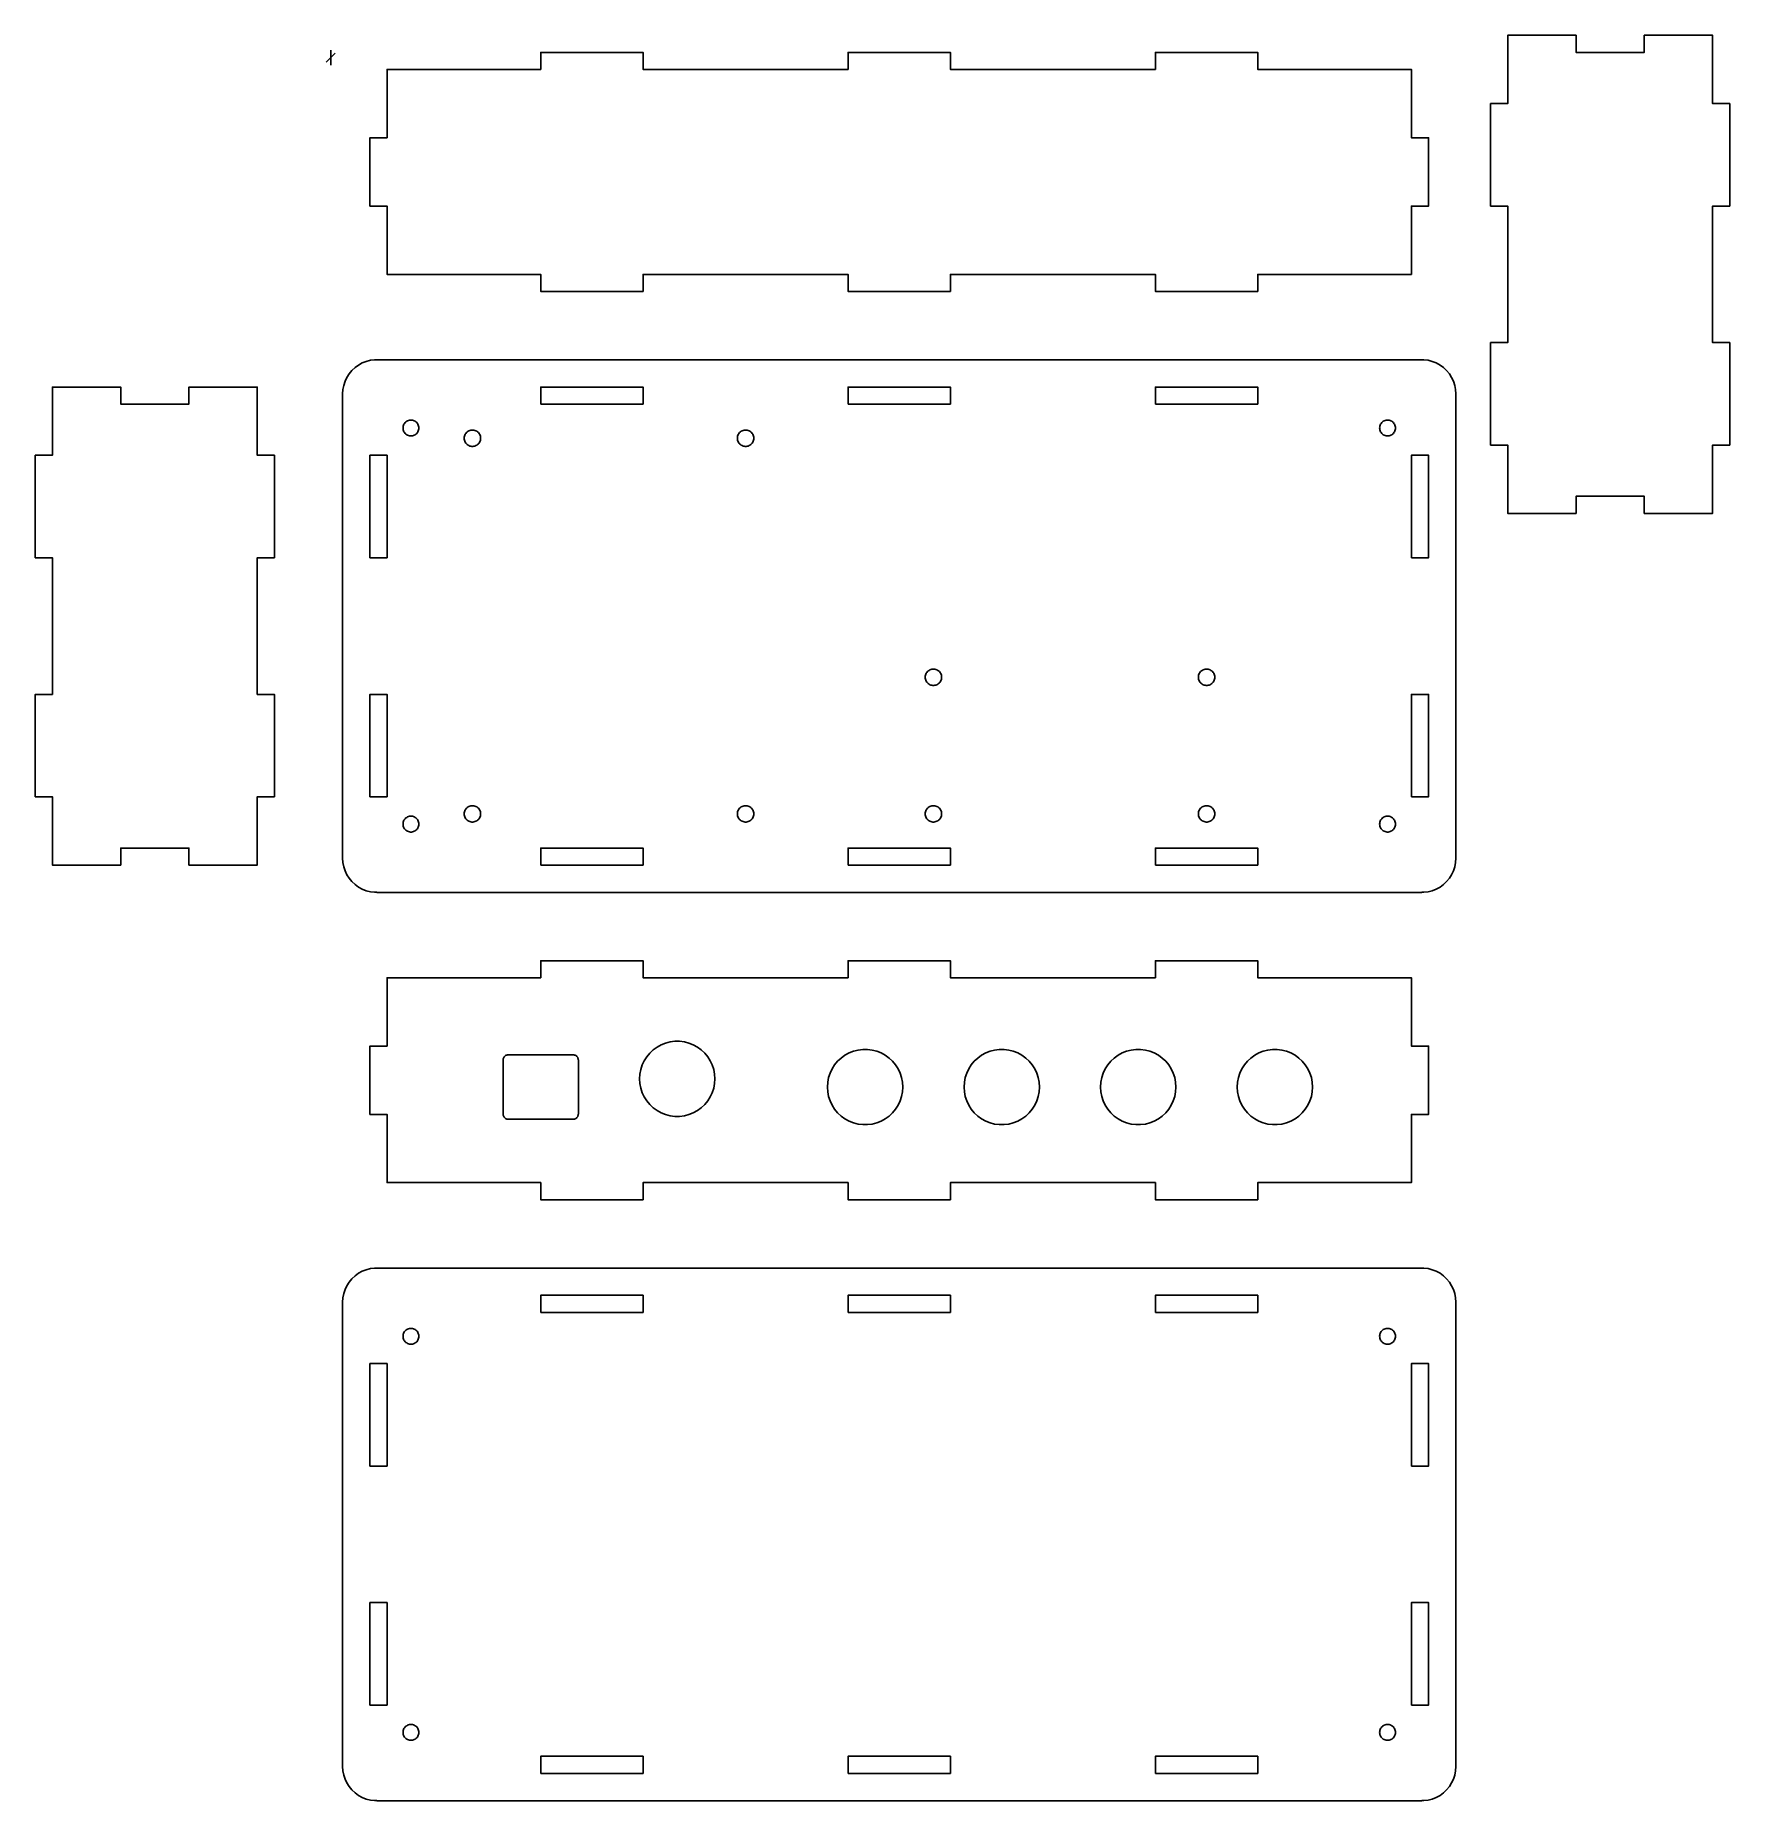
# Model space of a CAD drawing. Extents: x -55 to 260, y -19 to 309.
import ezdxf

# ---------------------------------------------------------------- set-up
doc = ezdxf.new("R2010")
doc.units = 0
doc.layers.get('0').update_dxf_attribs({"linetype": 'CONTINUOUS'})

msp = doc.modelspace()

# ---------------------------------------------------------------- linework, layer by layer
at = {"color": 7}
for points in [[(215.687732, 232.74401), (215.687732, 251.79401), (218.862732, 251.79401), (218.862732, 277.19401), (215.687732, 277.19401), (215.687732, 296.24401), (218.862732, 296.24401), (218.862732, 308.94401), (231.562732, 308.94401), (231.562732, 305.76901), (244.262732, 305.76901), (244.262732, 308.94401), (256.962732, 308.94401), (256.962732, 296.24401), (260.137732, 296.24401), (260.137732, 277.19401), (256.962732, 277.19401), (256.962732, 251.79401), (260.137732, 251.79401), (260.137732, 232.74401), (256.962732, 232.74401), (256.962732, 220.04401), (244.262732, 220.04401), (244.262732, 223.21901), (231.562732, 223.21901), (231.562732, 220.04401), (218.862732, 220.04401), (218.862732, 232.74401), (215.687732, 232.74401)], [(215.687732, 232.74401), (215.687732, 251.79401), (218.862732, 251.79401), (218.862732, 277.19401), (215.687732, 277.19401), (215.687732, 296.24401), (218.862732, 296.24401), (218.862732, 308.94401), (231.562732, 308.94401), (231.562732, 305.76901), (244.262732, 305.76901), (244.262732, 308.94401), (256.962732, 308.94401), (256.962732, 296.24401), (260.137732, 296.24401), (260.137732, 277.19401), (256.962732, 277.19401), (256.962732, 251.79401), (260.137732, 251.79401), (260.137732, 232.74401), (256.962732, 232.74401), (256.962732, 220.04401), (244.262732, 220.04401), (244.262732, 223.21901), (231.562732, 223.21901), (231.562732, 220.04401), (218.862732, 220.04401), (218.862732, 232.74401), (215.687732, 232.74401)], [(0.846667, 305.646667), (-0.846667, 303.953333)], [(0, 306.211111), (0, 303.388889)], [(7.286862, 277.193131), (7.286862, 289.893131), (10.461862, 289.893131), (10.461862, 302.593131), (39.036862, 302.593131), (39.036862, 305.768131), (58.086862, 305.768131), (58.086862, 302.593131), (96.186862, 302.593131), (96.186862, 305.768131), (115.236862, 305.768131), (115.236862, 302.593131), (153.336862, 302.593131), (153.336862, 305.768131), (172.386862, 305.768131), (172.386862, 302.593131), (200.961862, 302.593131), (200.961862, 289.893131), (204.136862, 289.893131), (204.136862, 277.193131), (200.961862, 277.193131), (200.961862, 264.493132), (172.386862, 264.493132), (172.386862, 261.318132), (153.336862, 261.318132), (153.336862, 264.493132), (115.236862, 264.493132), (115.236862, 261.318132), (96.186862, 261.318132), (96.186862, 264.493132), (58.086862, 264.493132), (58.086862, 261.318132), (39.036862, 261.318132), (39.036862, 264.493132), (10.461862, 264.493132), (10.461862, 277.193131), (7.286862, 277.193131)], [(7.286862, 277.193131), (7.286862, 289.893131), (10.461862, 289.893131), (10.461862, 302.593131), (39.036862, 302.593131), (39.036862, 305.768131), (58.086862, 305.768131), (58.086862, 302.593131), (96.186862, 302.593131), (96.186862, 305.768131), (115.236862, 305.768131), (115.236862, 302.593131), (153.336862, 302.593131), (153.336862, 305.768131), (172.386862, 305.768131), (172.386862, 302.593131), (200.961862, 302.593131), (200.961862, 289.893131), (204.136862, 289.893131), (204.136862, 277.193131), (200.961862, 277.193131), (200.961862, 264.493132), (172.386862, 264.493132), (172.386862, 261.318132), (153.336862, 261.318132), (153.336862, 264.493132), (115.236862, 264.493132), (115.236862, 261.318132), (96.186862, 261.318132), (96.186862, 264.493132), (58.086862, 264.493132), (58.086862, 261.318132), (39.036862, 261.318132), (39.036862, 264.493132), (10.461862, 264.493132), (10.461862, 277.193131), (7.286862, 277.193131)], [(2.206862, 155.908132), (2.206862, 242.268132), (2.256862, 243.064132), (2.405862, 243.847132), (2.652862, 244.606132), (2.991862, 245.32713), (3.419862, 246.000132), (3.927862, 246.615131), (4.508862, 247.161132), (5.154862, 247.629132), (5.852862, 248.014132), (6.594862, 248.307132), (7.366862, 248.506132), (8.157862, 248.60513), (8.556862, 248.60513), (8.556862, 248.618141), (202.866862, 248.618132), (202.866862, 248.605122), (203.265862, 248.60513), (204.056863, 248.506132), (204.828862, 248.307132), (205.570861, 248.014132), (206.268862, 247.629132), (206.914863, 247.161132), (207.495862, 246.615131), (208.003862, 246.000132), (208.431861, 245.32713), (208.770863, 244.606132), (209.017862, 243.847132), (209.166864, 243.064132), (209.216862, 242.268132), (209.216862, 155.908132), (209.166864, 155.112133), (209.017862, 154.329133), (208.770863, 153.570133), (208.431861, 152.849131), (208.003862, 152.176133), (207.495862, 151.561131), (206.914863, 151.015133), (206.268862, 150.547132), (205.570861, 150.162133), (204.828862, 149.869133), (204.056863, 149.670132), (203.265862, 149.571131), (202.866862, 149.571131), (202.866862, 149.558121), (8.556862, 149.558132), (8.556862, 149.571143), (8.157862, 149.571131), (7.366862, 149.670132), (6.594862, 149.869133), (5.852862, 150.162133), (5.154862, 150.547132), (4.508862, 151.015133), (3.927862, 151.561131), (3.419862, 152.176133), (2.991862, 152.849131), (2.652862, 153.570133), (2.405862, 154.329133), (2.256862, 155.112133), (2.206862, 155.908132)], [(2.206862, 155.908132), (2.206862, 242.268132), (2.256862, 243.064132), (2.405862, 243.847132), (2.652862, 244.606132), (2.991862, 245.32713), (3.419862, 246.000132), (3.927862, 246.615131), (4.508862, 247.161132), (5.154862, 247.629132), (5.852862, 248.014132), (6.594862, 248.307132), (7.366862, 248.506132), (8.157862, 248.60513), (8.556862, 248.60513), (8.556862, 248.618141), (202.866862, 248.618132), (202.866862, 248.605122), (203.265862, 248.60513), (204.056863, 248.506132), (204.828862, 248.307132), (205.570861, 248.014132), (206.268862, 247.629132), (206.914863, 247.161132), (207.495862, 246.615131), (208.003862, 246.000132), (208.431861, 245.32713), (208.770863, 244.606132), (209.017862, 243.847132), (209.166864, 243.064132), (209.216862, 242.268132), (209.216862, 155.908132), (209.166864, 155.112133), (209.017862, 154.329133), (208.770863, 153.570133), (208.431861, 152.849131), (208.003862, 152.176133), (207.495862, 151.561131), (206.914863, 151.015133), (206.268862, 150.547132), (205.570861, 150.162133), (204.828862, 149.869133), (204.056863, 149.670132), (203.265862, 149.571131), (202.866862, 149.571131), (202.866862, 149.558121), (8.556862, 149.558132), (8.556862, 149.571143), (8.157862, 149.571131), (7.366862, 149.670132), (6.594862, 149.869133), (5.852862, 150.162133), (5.154862, 150.547132), (4.508862, 151.015133), (3.927862, 151.561131), (3.419862, 152.176133), (2.991862, 152.849131), (2.652862, 153.570133), (2.405862, 154.329133), (2.256862, 155.112133), (2.206862, 155.908132)], [(-54.943138, 167.338132), (-54.943138, 186.388132), (-51.768138, 186.388132), (-51.768138, 211.788132), (-54.943138, 211.788132), (-54.943138, 230.838132), (-51.768138, 230.838132), (-51.768138, 243.538132), (-39.068138, 243.538132), (-39.068138, 240.363132), (-26.368138, 240.363132), (-26.368138, 243.538132), (-13.668138, 243.538132), (-13.668138, 230.838132), (-10.493138, 230.838132), (-10.493138, 211.788132), (-13.668138, 211.788132), (-13.668138, 186.388132), (-10.493138, 186.388132), (-10.493138, 167.338132), (-13.668138, 167.338132), (-13.668138, 154.638132), (-26.368138, 154.638132), (-26.368138, 157.813132), (-39.068138, 157.813132), (-39.068138, 154.638132), (-51.768138, 154.638132), (-51.768138, 167.338132), (-54.943138, 167.338132)], [(-54.943138, 167.338132), (-54.943138, 186.388132), (-51.768138, 186.388132), (-51.768138, 211.788132), (-54.943138, 211.788132), (-54.943138, 230.838132), (-51.768138, 230.838132), (-51.768138, 243.538132), (-39.068138, 243.538132), (-39.068138, 240.363132), (-26.368138, 240.363132), (-26.368138, 243.538132), (-13.668138, 243.538132), (-13.668138, 230.838132), (-10.493138, 230.838132), (-10.493138, 211.788132), (-13.668138, 211.788132), (-13.668138, 186.388132), (-10.493138, 186.388132), (-10.493138, 167.338132), (-13.668138, 167.338132), (-13.668138, 154.638132), (-26.368138, 154.638132), (-26.368138, 157.813132), (-39.068138, 157.813132), (-39.068138, 154.638132), (-51.768138, 154.638132), (-51.768138, 167.338132), (-54.943138, 167.338132)], [(39.036862, 240.363132), (39.036862, 243.538132), (58.086862, 243.538132), (58.086862, 240.363132), (39.036862, 240.363132)], [(39.036862, 240.363132), (39.036862, 243.538132), (58.086862, 243.538132), (58.086862, 240.363132), (39.036862, 240.363132)], [(96.186862, 240.363132), (96.186862, 243.538132), (115.236862, 243.538132), (115.236862, 240.363132), (96.186862, 240.363132)], [(96.186862, 240.363132), (96.186862, 243.538132), (115.236862, 243.538132), (115.236862, 240.363132), (96.186862, 240.363132)], [(153.336862, 240.363132), (153.336862, 243.538132), (172.386862, 243.538132), (172.386862, 240.363132), (153.336862, 240.363132)], [(153.336862, 240.363132), (153.336862, 243.538132), (172.386862, 243.538132), (172.386862, 240.363132), (153.336862, 240.363132)], [(13.433862, 235.918132), (13.444863, 236.103132), (13.479862, 236.284132), (13.536862, 236.460132), (13.615862, 236.628133), (13.714862, 236.784131), (13.832862, 236.926131), (13.967862, 237.053131), (14.117862, 237.162131), (14.279862, 237.251133), (14.451862, 237.319131), (14.630862, 237.365131), (14.813862, 237.388132), (14.999862, 237.388132), (15.182862, 237.365131), (15.361862, 237.319131), (15.533862, 237.251133), (15.695862, 237.162131), (15.845862, 237.053131), (15.980862, 236.926131), (16.098862, 236.784131), (16.197862, 236.628133), (16.276862, 236.460132), (16.333862, 236.284132), (16.368862, 236.103132), (16.379863, 235.918132), (16.368861, 235.733133), (16.333862, 235.552132), (16.276862, 235.376133), (16.197862, 235.208132), (16.098862, 235.052131), (15.980862, 234.91013), (15.845862, 234.78313), (15.695862, 234.674131), (15.533862, 234.585132), (15.361862, 234.51713), (15.182862, 234.471131), (14.999862, 234.44813), (14.813862, 234.448133), (14.630862, 234.471134), (14.451862, 234.51713), (14.279862, 234.585132), (14.117862, 234.674131), (13.967862, 234.78313), (13.832862, 234.91013), (13.714862, 235.052131), (13.615862, 235.208132), (13.536862, 235.376133), (13.479862, 235.552132), (13.444862, 235.733133), (13.433861, 235.918132)], [(13.433862, 235.918132), (13.444863, 236.103132), (13.479862, 236.284132), (13.536862, 236.460132), (13.615862, 236.628133), (13.714862, 236.784131), (13.832862, 236.926131), (13.967862, 237.053131), (14.117862, 237.162131), (14.279862, 237.251133), (14.451862, 237.319131), (14.630862, 237.365131), (14.813862, 237.388132), (14.999862, 237.388132), (15.182862, 237.365131), (15.361862, 237.319131), (15.533862, 237.251133), (15.695862, 237.162131), (15.845862, 237.053131), (15.980862, 236.926131), (16.098862, 236.784131), (16.197862, 236.628133), (16.276862, 236.460132), (16.333862, 236.284132), (16.368862, 236.103132), (16.379863, 235.918132), (16.368861, 235.733133), (16.333862, 235.552132), (16.276862, 235.376133), (16.197862, 235.208132), (16.098862, 235.052131), (15.980862, 234.91013), (15.845862, 234.78313), (15.695862, 234.674131), (15.533862, 234.585132), (15.361862, 234.51713), (15.182862, 234.471131), (14.999862, 234.44813), (14.813862, 234.448133), (14.630862, 234.471134), (14.451862, 234.51713), (14.279862, 234.585132), (14.117862, 234.674131), (13.967862, 234.78313), (13.832862, 234.91013), (13.714862, 235.052131), (13.615862, 235.208132), (13.536862, 235.376133), (13.479862, 235.552132), (13.444862, 235.733133), (13.433861, 235.918132)], [(195.043862, 235.918132), (195.054869, 236.103132), (195.089862, 236.284132), (195.146862, 236.460132), (195.225862, 236.628133), (195.324863, 236.784131), (195.442863, 236.926131), (195.577864, 237.053131), (195.727862, 237.162131), (195.889863, 237.251133), (196.061863, 237.319131), (196.240863, 237.365131), (196.423861, 237.388132), (196.609863, 237.388132), (196.792861, 237.365131), (196.971864, 237.319131), (197.143861, 237.251133), (197.305862, 237.162131), (197.455863, 237.053131), (197.590862, 236.926131), (197.708861, 236.784131), (197.807862, 236.628133), (197.886862, 236.460132), (197.943862, 236.284132), (197.978863, 236.103132), (197.98987, 235.918132), (197.978855, 235.733133), (197.943862, 235.552132), (197.886862, 235.376133), (197.807862, 235.208132), (197.708861, 235.052131), (197.590862, 234.91013), (197.455863, 234.78313), (197.305862, 234.674131), (197.143861, 234.585132), (196.971864, 234.51713), (196.792861, 234.471131), (196.609863, 234.44813), (196.423861, 234.448133), (196.240863, 234.471134), (196.061863, 234.51713), (195.889863, 234.585132), (195.727862, 234.674131), (195.577864, 234.78313), (195.442863, 234.91013), (195.324863, 235.052131), (195.225862, 235.208132), (195.146862, 235.376133), (195.089862, 235.552132), (195.054863, 235.733133), (195.043857, 235.918132)], [(195.043862, 235.918132), (195.054869, 236.103132), (195.089862, 236.284132), (195.146862, 236.460132), (195.225862, 236.628133), (195.324863, 236.784131), (195.442863, 236.926131), (195.577864, 237.053131), (195.727862, 237.162131), (195.889863, 237.251133), (196.061863, 237.319131), (196.240863, 237.365131), (196.423861, 237.388132), (196.609863, 237.388132), (196.792861, 237.365131), (196.971864, 237.319131), (197.143861, 237.251133), (197.305862, 237.162131), (197.455863, 237.053131), (197.590862, 236.926131), (197.708861, 236.784131), (197.807862, 236.628133), (197.886862, 236.460132), (197.943862, 236.284132), (197.978863, 236.103132), (197.98987, 235.918132), (197.978855, 235.733133), (197.943862, 235.552132), (197.886862, 235.376133), (197.807862, 235.208132), (197.708861, 235.052131), (197.590862, 234.91013), (197.455863, 234.78313), (197.305862, 234.674131), (197.143861, 234.585132), (196.971864, 234.51713), (196.792861, 234.471131), (196.609863, 234.44813), (196.423861, 234.448133), (196.240863, 234.471134), (196.061863, 234.51713), (195.889863, 234.585132), (195.727862, 234.674131), (195.577864, 234.78313), (195.442863, 234.91013), (195.324863, 235.052131), (195.225862, 235.208132), (195.146862, 235.376133), (195.089862, 235.552132), (195.054863, 235.733133), (195.043857, 235.918132)], [(24.812862, 234.013132), (24.824862, 234.204132), (24.860862, 234.392131), (24.919862, 234.574131), (25.001862, 234.747133), (25.103862, 234.909131), (25.225862, 235.056132), (25.365862, 235.187132), (25.519862, 235.300131), (25.687862, 235.392132), (25.865862, 235.462132), (26.050862, 235.510132), (26.240862, 235.534121), (26.432862, 235.534132), (26.622862, 235.510143), (26.807862, 235.462132), (26.985862, 235.392132), (27.153862, 235.300131), (27.307862, 235.187132), (27.447862, 235.056132), (27.569862, 234.909131), (27.671862, 234.747133), (27.753862, 234.574131), (27.812862, 234.392131), (27.848862, 234.204132), (27.860862, 234.013132), (27.848862, 233.822133), (27.812862, 233.63413), (27.753862, 233.452131), (27.671862, 233.279132), (27.569862, 233.11713), (27.447862, 232.970132), (27.307862, 232.839133), (27.153862, 232.726131), (26.985862, 232.634132), (26.807862, 232.564133), (26.622862, 232.516132), (26.432862, 232.492144), (26.240862, 232.492132), (26.050862, 232.516121), (25.865862, 232.564133), (25.687862, 232.634132), (25.519862, 232.726131), (25.365862, 232.839133), (25.225862, 232.970132), (25.103862, 233.11713), (25.001862, 233.279132), (24.919862, 233.452131), (24.860862, 233.63413), (24.824862, 233.822133), (24.812862, 234.013132)], [(24.812862, 234.013132), (24.824862, 234.204132), (24.860862, 234.392131), (24.919862, 234.574131), (25.001862, 234.747133), (25.103862, 234.909131), (25.225862, 235.056132), (25.365862, 235.187132), (25.519862, 235.300131), (25.687862, 235.392132), (25.865862, 235.462132), (26.050862, 235.510132), (26.240862, 235.534121), (26.432862, 235.534132), (26.622862, 235.510143), (26.807862, 235.462132), (26.985862, 235.392132), (27.153862, 235.300131), (27.307862, 235.187132), (27.447862, 235.056132), (27.569862, 234.909131), (27.671862, 234.747133), (27.753862, 234.574131), (27.812862, 234.392131), (27.848862, 234.204132), (27.860862, 234.013132), (27.848862, 233.822133), (27.812862, 233.63413), (27.753862, 233.452131), (27.671862, 233.279132), (27.569862, 233.11713), (27.447862, 232.970132), (27.307862, 232.839133), (27.153862, 232.726131), (26.985862, 232.634132), (26.807862, 232.564133), (26.622862, 232.516132), (26.432862, 232.492144), (26.240862, 232.492132), (26.050862, 232.516121), (25.865862, 232.564133), (25.687862, 232.634132), (25.519862, 232.726131), (25.365862, 232.839133), (25.225862, 232.970132), (25.103862, 233.11713), (25.001862, 233.279132), (24.919862, 233.452131), (24.860862, 233.63413), (24.824862, 233.822133), (24.812862, 234.013132)], [(75.612862, 234.013132), (75.624857, 234.204132), (75.660862, 234.392131), (75.719861, 234.574131), (75.801863, 234.747133), (75.903861, 234.909131), (76.025863, 235.056132), (76.165862, 235.187132), (76.319863, 235.300131), (76.487861, 235.392132), (76.665861, 235.462132), (76.850861, 235.510132), (77.040861, 235.534121), (77.232863, 235.534132), (77.422863, 235.510143), (77.607863, 235.462132), (77.785863, 235.392132), (77.953862, 235.300131), (78.107862, 235.187132), (78.247861, 235.056132), (78.369863, 234.909131), (78.471863, 234.747133), (78.553863, 234.574131), (78.612862, 234.392131), (78.648862, 234.204132), (78.660856, 234.013132), (78.648868, 233.822133), (78.612862, 233.63413), (78.553863, 233.452131), (78.471863, 233.279132), (78.369863, 233.11713), (78.247861, 232.970132), (78.107862, 232.839133), (77.953862, 232.726131), (77.785863, 232.634132), (77.607863, 232.564133), (77.422863, 232.516132), (77.232863, 232.492144), (77.040861, 232.492132), (76.850861, 232.516121), (76.665861, 232.564133), (76.487861, 232.634132), (76.319863, 232.726131), (76.165862, 232.839133), (76.025863, 232.970132), (75.903861, 233.11713), (75.801863, 233.279132), (75.719861, 233.452131), (75.660862, 233.63413), (75.624862, 233.822133), (75.612868, 234.013132)], [(75.612862, 234.013132), (75.624857, 234.204132), (75.660862, 234.392131), (75.719861, 234.574131), (75.801863, 234.747133), (75.903861, 234.909131), (76.025863, 235.056132), (76.165862, 235.187132), (76.319863, 235.300131), (76.487861, 235.392132), (76.665861, 235.462132), (76.850861, 235.510132), (77.040861, 235.534121), (77.232863, 235.534132), (77.422863, 235.510143), (77.607863, 235.462132), (77.785863, 235.392132), (77.953862, 235.300131), (78.107862, 235.187132), (78.247861, 235.056132), (78.369863, 234.909131), (78.471863, 234.747133), (78.553863, 234.574131), (78.612862, 234.392131), (78.648862, 234.204132), (78.660856, 234.013132), (78.648868, 233.822133), (78.612862, 233.63413), (78.553863, 233.452131), (78.471863, 233.279132), (78.369863, 233.11713), (78.247861, 232.970132), (78.107862, 232.839133), (77.953862, 232.726131), (77.785863, 232.634132), (77.607863, 232.564133), (77.422863, 232.516132), (77.232863, 232.492144), (77.040861, 232.492132), (76.850861, 232.516121), (76.665861, 232.564133), (76.487861, 232.634132), (76.319863, 232.726131), (76.165862, 232.839133), (76.025863, 232.970132), (75.903861, 233.11713), (75.801863, 233.279132), (75.719861, 233.452131), (75.660862, 233.63413), (75.624862, 233.822133), (75.612868, 234.013132)], [(7.286862, 211.788132), (7.286862, 230.838132), (10.461862, 230.838132), (10.461862, 211.788132), (7.286862, 211.788132)], [(7.286862, 211.788132), (7.286862, 230.838132), (10.461862, 230.838132), (10.461862, 211.788132), (7.286862, 211.788132)], [(200.961862, 211.788132), (200.961862, 230.838132), (204.136862, 230.838132), (204.136862, 211.788132), (200.961862, 211.788132)], [(200.961862, 211.788132), (200.961862, 230.838132), (204.136862, 230.838132), (204.136862, 211.788132), (200.961862, 211.788132)], [(110.537862, 189.563132), (110.549857, 189.754132), (110.585862, 189.942131), (110.644861, 190.124131), (110.726863, 190.297133), (110.828861, 190.459131), (110.950863, 190.606132), (111.090862, 190.737132), (111.244863, 190.850131), (111.412861, 190.942132), (111.590861, 191.012132), (111.775861, 191.060132), (111.965861, 191.084121), (112.157863, 191.084132), (112.347863, 191.060143), (112.532863, 191.012132), (112.710863, 190.942132), (112.878862, 190.850131), (113.032862, 190.737132), (113.172861, 190.606132), (113.294863, 190.459131), (113.396863, 190.297133), (113.478863, 190.124131), (113.537862, 189.942131), (113.573862, 189.754132), (113.585856, 189.563132), (113.573868, 189.372133), (113.537862, 189.18413), (113.478863, 189.002131), (113.396863, 188.829132), (113.294863, 188.66713), (113.172861, 188.520132), (113.032862, 188.389133), (112.878862, 188.276131), (112.710863, 188.184132), (112.532863, 188.114133), (112.347863, 188.066132), (112.157863, 188.042144), (111.965861, 188.042132), (111.775861, 188.066121), (111.590861, 188.114133), (111.412861, 188.184132), (111.244863, 188.276131), (111.090862, 188.389133), (110.950863, 188.520132), (110.828861, 188.66713), (110.726863, 188.829132), (110.644861, 189.002131), (110.585862, 189.18413), (110.549862, 189.372133), (110.537868, 189.563132)], [(110.537862, 189.563132), (110.549857, 189.754132), (110.585862, 189.942131), (110.644861, 190.124131), (110.726863, 190.297133), (110.828861, 190.459131), (110.950863, 190.606132), (111.090862, 190.737132), (111.244863, 190.850131), (111.412861, 190.942132), (111.590861, 191.012132), (111.775861, 191.060132), (111.965861, 191.084121), (112.157863, 191.084132), (112.347863, 191.060143), (112.532863, 191.012132), (112.710863, 190.942132), (112.878862, 190.850131), (113.032862, 190.737132), (113.172861, 190.606132), (113.294863, 190.459131), (113.396863, 190.297133), (113.478863, 190.124131), (113.537862, 189.942131), (113.573862, 189.754132), (113.585856, 189.563132), (113.573868, 189.372133), (113.537862, 189.18413), (113.478863, 189.002131), (113.396863, 188.829132), (113.294863, 188.66713), (113.172861, 188.520132), (113.032862, 188.389133), (112.878862, 188.276131), (112.710863, 188.184132), (112.532863, 188.114133), (112.347863, 188.066132), (112.157863, 188.042144), (111.965861, 188.042132), (111.775861, 188.066121), (111.590861, 188.114133), (111.412861, 188.184132), (111.244863, 188.276131), (111.090862, 188.389133), (110.950863, 188.520132), (110.828861, 188.66713), (110.726863, 188.829132), (110.644861, 189.002131), (110.585862, 189.18413), (110.549862, 189.372133), (110.537868, 189.563132)], [(161.337862, 189.563132), (161.349857, 189.754132), (161.385862, 189.942131), (161.444861, 190.124131), (161.526863, 190.297133), (161.628861, 190.459131), (161.750863, 190.606132), (161.890862, 190.737132), (162.044863, 190.850131), (162.212861, 190.942132), (162.390861, 191.012132), (162.575861, 191.060132), (162.765861, 191.084121), (162.957863, 191.084132), (163.147863, 191.060143), (163.332863, 191.012132), (163.510863, 190.942132), (163.678862, 190.850131), (163.832862, 190.737132), (163.972861, 190.606132), (164.094863, 190.459131), (164.196863, 190.297133), (164.278863, 190.124131), (164.337862, 189.942131), (164.373862, 189.754132), (164.385856, 189.563132), (164.373868, 189.372133), (164.337862, 189.18413), (164.278863, 189.002131), (164.196863, 188.829132), (164.094863, 188.66713), (163.972861, 188.520132), (163.832862, 188.389133), (163.678862, 188.276131), (163.510863, 188.184132), (163.332863, 188.114133), (163.147863, 188.066132), (162.957863, 188.042144), (162.765861, 188.042132), (162.575861, 188.066121), (162.390861, 188.114133), (162.212861, 188.184132), (162.044863, 188.276131), (161.890862, 188.389133), (161.750863, 188.520132), (161.628861, 188.66713), (161.526863, 188.829132), (161.444861, 189.002131), (161.385862, 189.18413), (161.349862, 189.372133), (161.337868, 189.563132)], [(161.337862, 189.563132), (161.349857, 189.754132), (161.385862, 189.942131), (161.444861, 190.124131), (161.526863, 190.297133), (161.628861, 190.459131), (161.750863, 190.606132), (161.890862, 190.737132), (162.044863, 190.850131), (162.212861, 190.942132), (162.390861, 191.012132), (162.575861, 191.060132), (162.765861, 191.084121), (162.957863, 191.084132), (163.147863, 191.060143), (163.332863, 191.012132), (163.510863, 190.942132), (163.678862, 190.850131), (163.832862, 190.737132), (163.972861, 190.606132), (164.094863, 190.459131), (164.196863, 190.297133), (164.278863, 190.124131), (164.337862, 189.942131), (164.373862, 189.754132), (164.385856, 189.563132), (164.373868, 189.372133), (164.337862, 189.18413), (164.278863, 189.002131), (164.196863, 188.829132), (164.094863, 188.66713), (163.972861, 188.520132), (163.832862, 188.389133), (163.678862, 188.276131), (163.510863, 188.184132), (163.332863, 188.114133), (163.147863, 188.066132), (162.957863, 188.042144), (162.765861, 188.042132), (162.575861, 188.066121), (162.390861, 188.114133), (162.212861, 188.184132), (162.044863, 188.276131), (161.890862, 188.389133), (161.750863, 188.520132), (161.628861, 188.66713), (161.526863, 188.829132), (161.444861, 189.002131), (161.385862, 189.18413), (161.349862, 189.372133), (161.337868, 189.563132)], [(7.286862, 167.338132), (7.286862, 186.388132), (10.461862, 186.388132), (10.461862, 167.338132), (7.286862, 167.338132)], [(7.286862, 167.338132), (7.286862, 186.388132), (10.461862, 186.388132), (10.461862, 167.338132), (7.286862, 167.338132)], [(200.961862, 167.338132), (200.961862, 186.388132), (204.136862, 186.388132), (204.136862, 167.338132), (200.961862, 167.338132)], [(200.961862, 167.338132), (200.961862, 186.388132), (204.136862, 186.388132), (204.136862, 167.338132), (200.961862, 167.338132)], [(24.812862, 164.163132), (24.824862, 164.354132), (24.860862, 164.542131), (24.919862, 164.724131), (25.001862, 164.897133), (25.103862, 165.059131), (25.225862, 165.206132), (25.365862, 165.337132), (25.519862, 165.450131), (25.687862, 165.542132), (25.865862, 165.612132), (26.050862, 165.660132), (26.240862, 165.684121), (26.432862, 165.684132), (26.622862, 165.660143), (26.807862, 165.612132), (26.985862, 165.542132), (27.153862, 165.450131), (27.307862, 165.337132), (27.447862, 165.206132), (27.569862, 165.059131), (27.671862, 164.897133), (27.753862, 164.724131), (27.812862, 164.542131), (27.848862, 164.354132), (27.860862, 164.163132), (27.848862, 163.972133), (27.812862, 163.78413), (27.753862, 163.602131), (27.671862, 163.429132), (27.569862, 163.26713), (27.447862, 163.120132), (27.307862, 162.989133), (27.153862, 162.876131), (26.985862, 162.784132), (26.807862, 162.714133), (26.622862, 162.666132), (26.432862, 162.642144), (26.240862, 162.642132), (26.050862, 162.666121), (25.865862, 162.714133), (25.687862, 162.784132), (25.519862, 162.876131), (25.365862, 162.989133), (25.225862, 163.120132), (25.103862, 163.26713), (25.001862, 163.429132), (24.919862, 163.602131), (24.860862, 163.78413), (24.824862, 163.972133), (24.812862, 164.163132)], [(24.812862, 164.163132), (24.824862, 164.354132), (24.860862, 164.542131), (24.919862, 164.724131), (25.001862, 164.897133), (25.103862, 165.059131), (25.225862, 165.206132), (25.365862, 165.337132), (25.519862, 165.450131), (25.687862, 165.542132), (25.865862, 165.612132), (26.050862, 165.660132), (26.240862, 165.684121), (26.432862, 165.684132), (26.622862, 165.660143), (26.807862, 165.612132), (26.985862, 165.542132), (27.153862, 165.450131), (27.307862, 165.337132), (27.447862, 165.206132), (27.569862, 165.059131), (27.671862, 164.897133), (27.753862, 164.724131), (27.812862, 164.542131), (27.848862, 164.354132), (27.860862, 164.163132), (27.848862, 163.972133), (27.812862, 163.78413), (27.753862, 163.602131), (27.671862, 163.429132), (27.569862, 163.26713), (27.447862, 163.120132), (27.307862, 162.989133), (27.153862, 162.876131), (26.985862, 162.784132), (26.807862, 162.714133), (26.622862, 162.666132), (26.432862, 162.642144), (26.240862, 162.642132), (26.050862, 162.666121), (25.865862, 162.714133), (25.687862, 162.784132), (25.519862, 162.876131), (25.365862, 162.989133), (25.225862, 163.120132), (25.103862, 163.26713), (25.001862, 163.429132), (24.919862, 163.602131), (24.860862, 163.78413), (24.824862, 163.972133), (24.812862, 164.163132)], [(75.612862, 164.163132), (75.624857, 164.354132), (75.660862, 164.542131), (75.719861, 164.724131), (75.801863, 164.897133), (75.903861, 165.059131), (76.025863, 165.206132), (76.165862, 165.337132), (76.319863, 165.450131), (76.487861, 165.542132), (76.665861, 165.612132), (76.850861, 165.660132), (77.040861, 165.684121), (77.232863, 165.684132), (77.422863, 165.660143), (77.607863, 165.612132), (77.785863, 165.542132), (77.953862, 165.450131), (78.107862, 165.337132), (78.247861, 165.206132), (78.369863, 165.059131), (78.471863, 164.897133), (78.553863, 164.724131), (78.612862, 164.542131), (78.648862, 164.354132), (78.660856, 164.163132), (78.648868, 163.972133), (78.612862, 163.78413), (78.553863, 163.602131), (78.471863, 163.429132), (78.369863, 163.26713), (78.247861, 163.120132), (78.107862, 162.989133), (77.953862, 162.876131), (77.785863, 162.784132), (77.607863, 162.714133), (77.422863, 162.666132), (77.232863, 162.642144), (77.040861, 162.642132), (76.850861, 162.666121), (76.665861, 162.714133), (76.487861, 162.784132), (76.319863, 162.876131), (76.165862, 162.989133), (76.025863, 163.120132), (75.903861, 163.26713), (75.801863, 163.429132), (75.719861, 163.602131), (75.660862, 163.78413), (75.624862, 163.972133), (75.612868, 164.163132)], [(75.612862, 164.163132), (75.624857, 164.354132), (75.660862, 164.542131), (75.719861, 164.724131), (75.801863, 164.897133), (75.903861, 165.059131), (76.025863, 165.206132), (76.165862, 165.337132), (76.319863, 165.450131), (76.487861, 165.542132), (76.665861, 165.612132), (76.850861, 165.660132), (77.040861, 165.684121), (77.232863, 165.684132), (77.422863, 165.660143), (77.607863, 165.612132), (77.785863, 165.542132), (77.953862, 165.450131), (78.107862, 165.337132), (78.247861, 165.206132), (78.369863, 165.059131), (78.471863, 164.897133), (78.553863, 164.724131), (78.612862, 164.542131), (78.648862, 164.354132), (78.660856, 164.163132), (78.648868, 163.972133), (78.612862, 163.78413), (78.553863, 163.602131), (78.471863, 163.429132), (78.369863, 163.26713), (78.247861, 163.120132), (78.107862, 162.989133), (77.953862, 162.876131), (77.785863, 162.784132), (77.607863, 162.714133), (77.422863, 162.666132), (77.232863, 162.642144), (77.040861, 162.642132), (76.850861, 162.666121), (76.665861, 162.714133), (76.487861, 162.784132), (76.319863, 162.876131), (76.165862, 162.989133), (76.025863, 163.120132), (75.903861, 163.26713), (75.801863, 163.429132), (75.719861, 163.602131), (75.660862, 163.78413), (75.624862, 163.972133), (75.612868, 164.163132)], [(110.537862, 164.163132), (110.549857, 164.354132), (110.585862, 164.542131), (110.644861, 164.724131), (110.726863, 164.897133), (110.828861, 165.059131), (110.950863, 165.206132), (111.090862, 165.337132), (111.244863, 165.450131), (111.412861, 165.542132), (111.590861, 165.612132), (111.775861, 165.660132), (111.965861, 165.684121), (112.157863, 165.684132), (112.347863, 165.660143), (112.532863, 165.612132), (112.710863, 165.542132), (112.878862, 165.450131), (113.032862, 165.337132), (113.172861, 165.206132), (113.294863, 165.059131), (113.396863, 164.897133), (113.478863, 164.724131), (113.537862, 164.542131), (113.573862, 164.354132), (113.585856, 164.163132), (113.573868, 163.972133), (113.537862, 163.78413), (113.478863, 163.602131), (113.396863, 163.429132), (113.294863, 163.26713), (113.172861, 163.120132), (113.032862, 162.989133), (112.878862, 162.876131), (112.710863, 162.784132), (112.532863, 162.714133), (112.347863, 162.666132), (112.157863, 162.642144), (111.965861, 162.642132), (111.775861, 162.666121), (111.590861, 162.714133), (111.412861, 162.784132), (111.244863, 162.876131), (111.090862, 162.989133), (110.950863, 163.120132), (110.828861, 163.26713), (110.726863, 163.429132), (110.644861, 163.602131), (110.585862, 163.78413), (110.549862, 163.972133), (110.537868, 164.163132)], [(110.537862, 164.163132), (110.549857, 164.354132), (110.585862, 164.542131), (110.644861, 164.724131), (110.726863, 164.897133), (110.828861, 165.059131), (110.950863, 165.206132), (111.090862, 165.337132), (111.244863, 165.450131), (111.412861, 165.542132), (111.590861, 165.612132), (111.775861, 165.660132), (111.965861, 165.684121), (112.157863, 165.684132), (112.347863, 165.660143), (112.532863, 165.612132), (112.710863, 165.542132), (112.878862, 165.450131), (113.032862, 165.337132), (113.172861, 165.206132), (113.294863, 165.059131), (113.396863, 164.897133), (113.478863, 164.724131), (113.537862, 164.542131), (113.573862, 164.354132), (113.585856, 164.163132), (113.573868, 163.972133), (113.537862, 163.78413), (113.478863, 163.602131), (113.396863, 163.429132), (113.294863, 163.26713), (113.172861, 163.120132), (113.032862, 162.989133), (112.878862, 162.876131), (112.710863, 162.784132), (112.532863, 162.714133), (112.347863, 162.666132), (112.157863, 162.642144), (111.965861, 162.642132), (111.775861, 162.666121), (111.590861, 162.714133), (111.412861, 162.784132), (111.244863, 162.876131), (111.090862, 162.989133), (110.950863, 163.120132), (110.828861, 163.26713), (110.726863, 163.429132), (110.644861, 163.602131), (110.585862, 163.78413), (110.549862, 163.972133), (110.537868, 164.163132)], [(161.337862, 164.163132), (161.349857, 164.354132), (161.385862, 164.542131), (161.444861, 164.724131), (161.526863, 164.897133), (161.628861, 165.059131), (161.750863, 165.206132), (161.890862, 165.337132), (162.044863, 165.450131), (162.212861, 165.542132), (162.390861, 165.612132), (162.575861, 165.660132), (162.765861, 165.684121), (162.957863, 165.684132), (163.147863, 165.660143), (163.332863, 165.612132), (163.510863, 165.542132), (163.678862, 165.450131), (163.832862, 165.337132), (163.972861, 165.206132), (164.094863, 165.059131), (164.196863, 164.897133), (164.278863, 164.724131), (164.337862, 164.542131), (164.373862, 164.354132), (164.385856, 164.163132), (164.373868, 163.972133), (164.337862, 163.78413), (164.278863, 163.602131), (164.196863, 163.429132), (164.094863, 163.26713), (163.972861, 163.120132), (163.832862, 162.989133), (163.678862, 162.876131), (163.510863, 162.784132), (163.332863, 162.714133), (163.147863, 162.666132), (162.957863, 162.642144), (162.765861, 162.642132), (162.575861, 162.666121), (162.390861, 162.714133), (162.212861, 162.784132), (162.044863, 162.876131), (161.890862, 162.989133), (161.750863, 163.120132), (161.628861, 163.26713), (161.526863, 163.429132), (161.444861, 163.602131), (161.385862, 163.78413), (161.349862, 163.972133), (161.337868, 164.163132)], [(161.337862, 164.163132), (161.349857, 164.354132), (161.385862, 164.542131), (161.444861, 164.724131), (161.526863, 164.897133), (161.628861, 165.059131), (161.750863, 165.206132), (161.890862, 165.337132), (162.044863, 165.450131), (162.212861, 165.542132), (162.390861, 165.612132), (162.575861, 165.660132), (162.765861, 165.684121), (162.957863, 165.684132), (163.147863, 165.660143), (163.332863, 165.612132), (163.510863, 165.542132), (163.678862, 165.450131), (163.832862, 165.337132), (163.972861, 165.206132), (164.094863, 165.059131), (164.196863, 164.897133), (164.278863, 164.724131), (164.337862, 164.542131), (164.373862, 164.354132), (164.385856, 164.163132), (164.373868, 163.972133), (164.337862, 163.78413), (164.278863, 163.602131), (164.196863, 163.429132), (164.094863, 163.26713), (163.972861, 163.120132), (163.832862, 162.989133), (163.678862, 162.876131), (163.510863, 162.784132), (163.332863, 162.714133), (163.147863, 162.666132), (162.957863, 162.642144), (162.765861, 162.642132), (162.575861, 162.666121), (162.390861, 162.714133), (162.212861, 162.784132), (162.044863, 162.876131), (161.890862, 162.989133), (161.750863, 163.120132), (161.628861, 163.26713), (161.526863, 163.429132), (161.444861, 163.602131), (161.385862, 163.78413), (161.349862, 163.972133), (161.337868, 164.163132)], [(13.433862, 162.258132), (13.444863, 162.443132), (13.479862, 162.624132), (13.536862, 162.800132), (13.615862, 162.968133), (13.714862, 163.124131), (13.832862, 163.266131), (13.967862, 163.393131), (14.117862, 163.502131), (14.279862, 163.591133), (14.451862, 163.659131), (14.630862, 163.705131), (14.813862, 163.728132), (14.999862, 163.728132), (15.182862, 163.705131), (15.361862, 163.659131), (15.533862, 163.591133), (15.695862, 163.502131), (15.845862, 163.393131), (15.980862, 163.266131), (16.098862, 163.124131), (16.197862, 162.968133), (16.276862, 162.800132), (16.333862, 162.624132), (16.368862, 162.443132), (16.379863, 162.258132), (16.368861, 162.073133), (16.333862, 161.892132), (16.276862, 161.716133), (16.197862, 161.548132), (16.098862, 161.392131), (15.980862, 161.25013), (15.845862, 161.12313), (15.695862, 161.014131), (15.533862, 160.925132), (15.361862, 160.85713), (15.182862, 160.811131), (14.999862, 160.78813), (14.813862, 160.788133), (14.630862, 160.811134), (14.451862, 160.85713), (14.279862, 160.925132), (14.117862, 161.014131), (13.967862, 161.12313), (13.832862, 161.25013), (13.714862, 161.392131), (13.615862, 161.548132), (13.536862, 161.716133), (13.479862, 161.892132), (13.444862, 162.073133), (13.433861, 162.258132)], [(13.433862, 162.258132), (13.444863, 162.443132), (13.479862, 162.624132), (13.536862, 162.800132), (13.615862, 162.968133), (13.714862, 163.124131), (13.832862, 163.266131), (13.967862, 163.393131), (14.117862, 163.502131), (14.279862, 163.591133), (14.451862, 163.659131), (14.630862, 163.705131), (14.813862, 163.728132), (14.999862, 163.728132), (15.182862, 163.705131), (15.361862, 163.659131), (15.533862, 163.591133), (15.695862, 163.502131), (15.845862, 163.393131), (15.980862, 163.266131), (16.098862, 163.124131), (16.197862, 162.968133), (16.276862, 162.800132), (16.333862, 162.624132), (16.368862, 162.443132), (16.379863, 162.258132), (16.368861, 162.073133), (16.333862, 161.892132), (16.276862, 161.716133), (16.197862, 161.548132), (16.098862, 161.392131), (15.980862, 161.25013), (15.845862, 161.12313), (15.695862, 161.014131), (15.533862, 160.925132), (15.361862, 160.85713), (15.182862, 160.811131), (14.999862, 160.78813), (14.813862, 160.788133), (14.630862, 160.811134), (14.451862, 160.85713), (14.279862, 160.925132), (14.117862, 161.014131), (13.967862, 161.12313), (13.832862, 161.25013), (13.714862, 161.392131), (13.615862, 161.548132), (13.536862, 161.716133), (13.479862, 161.892132), (13.444862, 162.073133), (13.433861, 162.258132)], [(195.043862, 162.258132), (195.054869, 162.443132), (195.089862, 162.624132), (195.146862, 162.800132), (195.225862, 162.968133), (195.324863, 163.124131), (195.442863, 163.266131), (195.577864, 163.393131), (195.727862, 163.502131), (195.889863, 163.591133), (196.061863, 163.659131), (196.240863, 163.705131), (196.423861, 163.728132), (196.609863, 163.728132), (196.792861, 163.705131), (196.971864, 163.659131), (197.143861, 163.591133), (197.305862, 163.502131), (197.455863, 163.393131), (197.590862, 163.266131), (197.708861, 163.124131), (197.807862, 162.968133), (197.886862, 162.800132), (197.943862, 162.624132), (197.978863, 162.443132), (197.98987, 162.258132), (197.978855, 162.073133), (197.943862, 161.892132), (197.886862, 161.716133), (197.807862, 161.548132), (197.708861, 161.392131), (197.590862, 161.25013), (197.455863, 161.12313), (197.305862, 161.014131), (197.143861, 160.925132), (196.971864, 160.85713), (196.792861, 160.811131), (196.609863, 160.78813), (196.423861, 160.788133), (196.240863, 160.811134), (196.061863, 160.85713), (195.889863, 160.925132), (195.727862, 161.014131), (195.577864, 161.12313), (195.442863, 161.25013), (195.324863, 161.392131), (195.225862, 161.548132), (195.146862, 161.716133), (195.089862, 161.892132), (195.054863, 162.073133), (195.043857, 162.258132)], [(195.043862, 162.258132), (195.054869, 162.443132), (195.089862, 162.624132), (195.146862, 162.800132), (195.225862, 162.968133), (195.324863, 163.124131), (195.442863, 163.266131), (195.577864, 163.393131), (195.727862, 163.502131), (195.889863, 163.591133), (196.061863, 163.659131), (196.240863, 163.705131), (196.423861, 163.728132), (196.609863, 163.728132), (196.792861, 163.705131), (196.971864, 163.659131), (197.143861, 163.591133), (197.305862, 163.502131), (197.455863, 163.393131), (197.590862, 163.266131), (197.708861, 163.124131), (197.807862, 162.968133), (197.886862, 162.800132), (197.943862, 162.624132), (197.978863, 162.443132), (197.98987, 162.258132), (197.978855, 162.073133), (197.943862, 161.892132), (197.886862, 161.716133), (197.807862, 161.548132), (197.708861, 161.392131), (197.590862, 161.25013), (197.455863, 161.12313), (197.305862, 161.014131), (197.143861, 160.925132), (196.971864, 160.85713), (196.792861, 160.811131), (196.609863, 160.78813), (196.423861, 160.788133), (196.240863, 160.811134), (196.061863, 160.85713), (195.889863, 160.925132), (195.727862, 161.014131), (195.577864, 161.12313), (195.442863, 161.25013), (195.324863, 161.392131), (195.225862, 161.548132), (195.146862, 161.716133), (195.089862, 161.892132), (195.054863, 162.073133), (195.043857, 162.258132)], [(39.036862, 154.638132), (39.036862, 157.813132), (58.086862, 157.813132), (58.086862, 154.638132), (39.036862, 154.638132)], [(39.036862, 154.638132), (39.036862, 157.813132), (58.086862, 157.813132), (58.086862, 154.638132), (39.036862, 154.638132)], [(96.186862, 154.638132), (96.186862, 157.813132), (115.236862, 157.813132), (115.236862, 154.638132), (96.186862, 154.638132)], [(96.186862, 154.638132), (96.186862, 157.813132), (115.236862, 157.813132), (115.236862, 154.638132), (96.186862, 154.638132)], [(153.336862, 154.638132), (153.336862, 157.813132), (172.386862, 157.813132), (172.386862, 154.638132), (153.336862, 154.638132)], [(153.336862, 154.638132), (153.336862, 157.813132), (172.386862, 157.813132), (172.386862, 154.638132), (153.336862, 154.638132)], [(7.286862, 108.283132), (7.286862, 120.983132), (10.461862, 120.983132), (10.461862, 133.683132), (39.036862, 133.683132), (39.036862, 136.858132), (58.086862, 136.858132), (58.086862, 133.683132), (96.186862, 133.683132), (96.186862, 136.858132), (115.236862, 136.858132), (115.236862, 133.683132), (153.336862, 133.683132), (153.336862, 136.858132), (172.386862, 136.858132), (172.386862, 133.683132), (200.961862, 133.683132), (200.961862, 120.983132), (204.136862, 120.983132), (204.136862, 108.283132), (200.961862, 108.283132), (200.961862, 95.583132), (172.386862, 95.583132), (172.386862, 92.408132), (153.336862, 92.408132), (153.336862, 95.583132), (115.236862, 95.583132), (115.236862, 92.408132), (96.186862, 92.408132), (96.186862, 95.583132), (58.086862, 95.583132), (58.086862, 92.408132), (39.036862, 92.408132), (39.036862, 95.583132), (10.461862, 95.583132), (10.461862, 108.283132), (7.286862, 108.283132)], [(7.286862, 108.283132), (7.286862, 120.983132), (10.461862, 120.983132), (10.461862, 133.683132), (39.036862, 133.683132), (39.036862, 136.858132), (58.086862, 136.858132), (58.086862, 133.683132), (96.186862, 133.683132), (96.186862, 136.858132), (115.236862, 136.858132), (115.236862, 133.683132), (153.336862, 133.683132), (153.336862, 136.858132), (172.386862, 136.858132), (172.386862, 133.683132), (200.961862, 133.683132), (200.961862, 120.983132), (204.136862, 120.983132), (204.136862, 108.283132), (200.961862, 108.283132), (200.961862, 95.583132), (172.386862, 95.583132), (172.386862, 92.408132), (153.336862, 92.408132), (153.336862, 95.583132), (115.236862, 95.583132), (115.236862, 92.408132), (96.186862, 92.408132), (96.186862, 95.583132), (58.086862, 95.583132), (58.086862, 92.408132), (39.036862, 92.408132), (39.036862, 95.583132), (10.461862, 95.583132), (10.461862, 108.283132), (7.286862, 108.283132)], [(57.436862, 114.887132), (57.491861, 115.764132), (57.656863, 116.628133), (57.928863, 117.464132), (58.302861, 118.259132), (58.773862, 119.001131), (59.333861, 119.679133), (59.974861, 120.281133), (60.685863, 120.797131), (61.456864, 121.22113), (62.273863, 121.544131), (63.124862, 121.763132), (63.996864, 121.873131), (64.876863, 121.873131), (65.748862, 121.763132), (66.599861, 121.544131), (67.416863, 121.22113), (68.187864, 120.797131), (68.898863, 120.281133), (69.539863, 119.679133), (70.099863, 119.001131), (70.570863, 118.259132), (70.944861, 117.464132), (71.216861, 116.628133), (71.381863, 115.764132), (71.436862, 114.887132), (71.381863, 114.010132), (71.216861, 113.146132), (70.944861, 112.310133), (70.570863, 111.515133), (70.099863, 110.773131), (69.539863, 110.095132), (68.898863, 109.493132), (68.187864, 108.977131), (67.416863, 108.553131), (66.599861, 108.230131), (65.748862, 108.011132), (64.876863, 107.90113), (63.996864, 107.90113), (63.124862, 108.011132), (62.273863, 108.230131), (61.456864, 108.553131), (60.685863, 108.977131), (59.974861, 109.493132), (59.333861, 110.095132), (58.773862, 110.773131), (58.302861, 111.515133), (57.928863, 112.310133), (57.656863, 113.146132), (57.491861, 114.010132), (57.436862, 114.887132)], [(57.436862, 114.887132), (57.491861, 115.764132), (57.656863, 116.628133), (57.928863, 117.464132), (58.302861, 118.259132), (58.773862, 119.001131), (59.333861, 119.679133), (59.974861, 120.281133), (60.685863, 120.797131), (61.456864, 121.22113), (62.273863, 121.544131), (63.124862, 121.763132), (63.996864, 121.873131), (64.876863, 121.873131), (65.748862, 121.763132), (66.599861, 121.544131), (67.416863, 121.22113), (68.187864, 120.797131), (68.898863, 120.281133), (69.539863, 119.679133), (70.099863, 119.001131), (70.570863, 118.259132), (70.944861, 117.464132), (71.216861, 116.628133), (71.381863, 115.764132), (71.436862, 114.887132), (71.381863, 114.010132), (71.216861, 113.146132), (70.944861, 112.310133), (70.570863, 111.515133), (70.099863, 110.773131), (69.539863, 110.095132), (68.898863, 109.493132), (68.187864, 108.977131), (67.416863, 108.553131), (66.599861, 108.230131), (65.748862, 108.011132), (64.876863, 107.90113), (63.996864, 107.90113), (63.124862, 108.011132), (62.273863, 108.230131), (61.456864, 108.553131), (60.685863, 108.977131), (59.974861, 109.493132), (59.333861, 110.095132), (58.773862, 110.773131), (58.302861, 111.515133), (57.928863, 112.310133), (57.656863, 113.146132), (57.491861, 114.010132), (57.436862, 114.887132)], [(32.036862, 108.363131), (32.036862, 118.363131), (32.044877, 118.488133), (32.067864, 118.612133), (32.106862, 118.731132), (32.160862, 118.845132), (32.227861, 118.951132), (32.307863, 119.048132), (32.399862, 119.134131), (32.500864, 119.20713), (32.610862, 119.268133), (32.727863, 119.314132), (32.849862, 119.345131), (32.973862, 119.361133), (33.036863, 119.361131), (33.036863, 119.363106), (45.036861, 119.363132), (45.036861, 119.361156), (45.099862, 119.361131), (45.223862, 119.345129), (45.345861, 119.314132), (45.462862, 119.268133), (45.572863, 119.20713), (45.673862, 119.134131), (45.765861, 119.048132), (45.845863, 118.951132), (45.912862, 118.845132), (45.966863, 118.731132), (46.005863, 118.612133), (46.028864, 118.488133), (46.036848, 118.363131), (46.036862, 108.363131), (46.028875, 108.238132), (46.00586, 108.114132), (45.966863, 107.995133), (45.912862, 107.881132), (45.845863, 107.775132), (45.765861, 107.678133), (45.673862, 107.592131), (45.572863, 107.519131), (45.462862, 107.458132), (45.345861, 107.412132), (45.223862, 107.38113), (45.099862, 107.365128), (45.036861, 107.365131), (45.036861, 107.363156), (33.036863, 107.363133), (33.036863, 107.365109), (32.973862, 107.365131), (32.849862, 107.381133), (32.727863, 107.412132), (32.610862, 107.458132), (32.500864, 107.519131), (32.399862, 107.592131), (32.307863, 107.678133), (32.227861, 107.775132), (32.160862, 107.881132), (32.106862, 107.995133), (32.067861, 108.114132), (32.04486, 108.238132), (32.036848, 108.363131)], [(32.036862, 108.363131), (32.036862, 118.363131), (32.044877, 118.488133), (32.067864, 118.612133), (32.106862, 118.731132), (32.160862, 118.845132), (32.227861, 118.951132), (32.307863, 119.048132), (32.399862, 119.134131), (32.500864, 119.20713), (32.610862, 119.268133), (32.727863, 119.314132), (32.849862, 119.345131), (32.973862, 119.361133), (33.036863, 119.361131), (33.036863, 119.363106), (45.036861, 119.363132), (45.036861, 119.361156), (45.099862, 119.361131), (45.223862, 119.345129), (45.345861, 119.314132), (45.462862, 119.268133), (45.572863, 119.20713), (45.673862, 119.134131), (45.765861, 119.048132), (45.845863, 118.951132), (45.912862, 118.845132), (45.966863, 118.731132), (46.005863, 118.612133), (46.028864, 118.488133), (46.036848, 118.363131), (46.036862, 108.363131), (46.028875, 108.238132), (46.00586, 108.114132), (45.966863, 107.995133), (45.912862, 107.881132), (45.845863, 107.775132), (45.765861, 107.678133), (45.673862, 107.592131), (45.572863, 107.519131), (45.462862, 107.458132), (45.345861, 107.412132), (45.223862, 107.38113), (45.099862, 107.365128), (45.036861, 107.365131), (45.036861, 107.363156), (33.036863, 107.363133), (33.036863, 107.365109), (32.973862, 107.365131), (32.849862, 107.381133), (32.727863, 107.412132), (32.610862, 107.458132), (32.500864, 107.519131), (32.399862, 107.592131), (32.307863, 107.678133), (32.227861, 107.775132), (32.160862, 107.881132), (32.106862, 107.995133), (32.067861, 108.114132), (32.04486, 108.238132), (32.036848, 108.363131)], [(92.361862, 113.363132), (92.416861, 114.240132), (92.581863, 115.104133), (92.853863, 115.940132), (93.227861, 116.735132), (93.698862, 117.477131), (94.258861, 118.155133), (94.899861, 118.757133), (95.610863, 119.273131), (96.381864, 119.69713), (97.198863, 120.020131), (98.049862, 120.239132), (98.921864, 120.349131), (99.801863, 120.349131), (100.673862, 120.239132), (101.524861, 120.020131), (102.341863, 119.69713), (103.112864, 119.273131), (103.823863, 118.757133), (104.464863, 118.155133), (105.024863, 117.477131), (105.495863, 116.735132), (105.869861, 115.940132), (106.141861, 115.104133), (106.306863, 114.240132), (106.361862, 113.363132), (106.306863, 112.486132), (106.141861, 111.622132), (105.869861, 110.786133), (105.495863, 109.991133), (105.024863, 109.249131), (104.464863, 108.571132), (103.823863, 107.969132), (103.112864, 107.453131), (102.341863, 107.029131), (101.524861, 106.706131), (100.673862, 106.487132), (99.801863, 106.37713), (98.921864, 106.37713), (98.049862, 106.487132), (97.198863, 106.706131), (96.381864, 107.029131), (95.610863, 107.453131), (94.899861, 107.969132), (94.258861, 108.571132), (93.698862, 109.249131), (93.227861, 109.991133), (92.853863, 110.786133), (92.581863, 111.622132), (92.416861, 112.486132), (92.361862, 113.363132)], [(92.361862, 113.363132), (92.416861, 114.240132), (92.581863, 115.104133), (92.853863, 115.940132), (93.227861, 116.735132), (93.698862, 117.477131), (94.258861, 118.155133), (94.899861, 118.757133), (95.610863, 119.273131), (96.381864, 119.69713), (97.198863, 120.020131), (98.049862, 120.239132), (98.921864, 120.349131), (99.801863, 120.349131), (100.673862, 120.239132), (101.524861, 120.020131), (102.341863, 119.69713), (103.112864, 119.273131), (103.823863, 118.757133), (104.464863, 118.155133), (105.024863, 117.477131), (105.495863, 116.735132), (105.869861, 115.940132), (106.141861, 115.104133), (106.306863, 114.240132), (106.361862, 113.363132), (106.306863, 112.486132), (106.141861, 111.622132), (105.869861, 110.786133), (105.495863, 109.991133), (105.024863, 109.249131), (104.464863, 108.571132), (103.823863, 107.969132), (103.112864, 107.453131), (102.341863, 107.029131), (101.524861, 106.706131), (100.673862, 106.487132), (99.801863, 106.37713), (98.921864, 106.37713), (98.049862, 106.487132), (97.198863, 106.706131), (96.381864, 107.029131), (95.610863, 107.453131), (94.899861, 107.969132), (94.258861, 108.571132), (93.698862, 109.249131), (93.227861, 109.991133), (92.853863, 110.786133), (92.581863, 111.622132), (92.416861, 112.486132), (92.361862, 113.363132)], [(117.761862, 113.363132), (117.816861, 114.240132), (117.981863, 115.104133), (118.253863, 115.940132), (118.627861, 116.735132), (119.098862, 117.477131), (119.658861, 118.155133), (120.299861, 118.757133), (121.010863, 119.273131), (121.781864, 119.69713), (122.598863, 120.020131), (123.449862, 120.239132), (124.321864, 120.349131), (125.201863, 120.349131), (126.073862, 120.239132), (126.924861, 120.020131), (127.741863, 119.69713), (128.512864, 119.273131), (129.223863, 118.757133), (129.864863, 118.155133), (130.424863, 117.477131), (130.895863, 116.735132), (131.269861, 115.940132), (131.541861, 115.104133), (131.706863, 114.240132), (131.761862, 113.363132), (131.706863, 112.486132), (131.541861, 111.622132), (131.269861, 110.786133), (130.895863, 109.991133), (130.424863, 109.249131), (129.864863, 108.571132), (129.223863, 107.969132), (128.512864, 107.453131), (127.741863, 107.029131), (126.924861, 106.706131), (126.073862, 106.487132), (125.201863, 106.37713), (124.321864, 106.37713), (123.449862, 106.487132), (122.598863, 106.706131), (121.781864, 107.029131), (121.010863, 107.453131), (120.299861, 107.969132), (119.658861, 108.571132), (119.098862, 109.249131), (118.627861, 109.991133), (118.253863, 110.786133), (117.981863, 111.622132), (117.816861, 112.486132), (117.761862, 113.363132)], [(117.761862, 113.363132), (117.816861, 114.240132), (117.981863, 115.104133), (118.253863, 115.940132), (118.627861, 116.735132), (119.098862, 117.477131), (119.658861, 118.155133), (120.299861, 118.757133), (121.010863, 119.273131), (121.781864, 119.69713), (122.598863, 120.020131), (123.449862, 120.239132), (124.321864, 120.349131), (125.201863, 120.349131), (126.073862, 120.239132), (126.924861, 120.020131), (127.741863, 119.69713), (128.512864, 119.273131), (129.223863, 118.757133), (129.864863, 118.155133), (130.424863, 117.477131), (130.895863, 116.735132), (131.269861, 115.940132), (131.541861, 115.104133), (131.706863, 114.240132), (131.761862, 113.363132), (131.706863, 112.486132), (131.541861, 111.622132), (131.269861, 110.786133), (130.895863, 109.991133), (130.424863, 109.249131), (129.864863, 108.571132), (129.223863, 107.969132), (128.512864, 107.453131), (127.741863, 107.029131), (126.924861, 106.706131), (126.073862, 106.487132), (125.201863, 106.37713), (124.321864, 106.37713), (123.449862, 106.487132), (122.598863, 106.706131), (121.781864, 107.029131), (121.010863, 107.453131), (120.299861, 107.969132), (119.658861, 108.571132), (119.098862, 109.249131), (118.627861, 109.991133), (118.253863, 110.786133), (117.981863, 111.622132), (117.816861, 112.486132), (117.761862, 113.363132)], [(143.161862, 113.363132), (143.216861, 114.240132), (143.381863, 115.104133), (143.653863, 115.940132), (144.027861, 116.735132), (144.498862, 117.477131), (145.058861, 118.155133), (145.699861, 118.757133), (146.410863, 119.273131), (147.181864, 119.69713), (147.998863, 120.020131), (148.849862, 120.239132), (149.721864, 120.349131), (150.601863, 120.349131), (151.473862, 120.239132), (152.324861, 120.020131), (153.141863, 119.69713), (153.912864, 119.273131), (154.623863, 118.757133), (155.264863, 118.155133), (155.824863, 117.477131), (156.295863, 116.735132), (156.669861, 115.940132), (156.941861, 115.104133), (157.106863, 114.240132), (157.161862, 113.363132), (157.106863, 112.486132), (156.941861, 111.622132), (156.669861, 110.786133), (156.295863, 109.991133), (155.824863, 109.249131), (155.264863, 108.571132), (154.623863, 107.969132), (153.912864, 107.453131), (153.141863, 107.029131), (152.324861, 106.706131), (151.473862, 106.487132), (150.601863, 106.37713), (149.721864, 106.37713), (148.849862, 106.487132), (147.998863, 106.706131), (147.181864, 107.029131), (146.410863, 107.453131), (145.699861, 107.969132), (145.058861, 108.571132), (144.498862, 109.249131), (144.027861, 109.991133), (143.653863, 110.786133), (143.381863, 111.622132), (143.216861, 112.486132), (143.161862, 113.363132)], [(143.161862, 113.363132), (143.216861, 114.240132), (143.381863, 115.104133), (143.653863, 115.940132), (144.027861, 116.735132), (144.498862, 117.477131), (145.058861, 118.155133), (145.699861, 118.757133), (146.410863, 119.273131), (147.181864, 119.69713), (147.998863, 120.020131), (148.849862, 120.239132), (149.721864, 120.349131), (150.601863, 120.349131), (151.473862, 120.239132), (152.324861, 120.020131), (153.141863, 119.69713), (153.912864, 119.273131), (154.623863, 118.757133), (155.264863, 118.155133), (155.824863, 117.477131), (156.295863, 116.735132), (156.669861, 115.940132), (156.941861, 115.104133), (157.106863, 114.240132), (157.161862, 113.363132), (157.106863, 112.486132), (156.941861, 111.622132), (156.669861, 110.786133), (156.295863, 109.991133), (155.824863, 109.249131), (155.264863, 108.571132), (154.623863, 107.969132), (153.912864, 107.453131), (153.141863, 107.029131), (152.324861, 106.706131), (151.473862, 106.487132), (150.601863, 106.37713), (149.721864, 106.37713), (148.849862, 106.487132), (147.998863, 106.706131), (147.181864, 107.029131), (146.410863, 107.453131), (145.699861, 107.969132), (145.058861, 108.571132), (144.498862, 109.249131), (144.027861, 109.991133), (143.653863, 110.786133), (143.381863, 111.622132), (143.216861, 112.486132), (143.161862, 113.363132)], [(168.561862, 113.363132), (168.616861, 114.240132), (168.781863, 115.104133), (169.053863, 115.940132), (169.427861, 116.735132), (169.898862, 117.477131), (170.458861, 118.155133), (171.099861, 118.757133), (171.810863, 119.273131), (172.581864, 119.69713), (173.398863, 120.020131), (174.249862, 120.239132), (175.121864, 120.349131), (176.001863, 120.349131), (176.873862, 120.239132), (177.724861, 120.020131), (178.541863, 119.69713), (179.312864, 119.273131), (180.023863, 118.757133), (180.664863, 118.155133), (181.224863, 117.477131), (181.695863, 116.735132), (182.069861, 115.940132), (182.341861, 115.104133), (182.506863, 114.240132), (182.561862, 113.363132), (182.506863, 112.486132), (182.341861, 111.622132), (182.069861, 110.786133), (181.695863, 109.991133), (181.224863, 109.249131), (180.664863, 108.571132), (180.023863, 107.969132), (179.312864, 107.453131), (178.541863, 107.029131), (177.724861, 106.706131), (176.873862, 106.487132), (176.001863, 106.37713), (175.121864, 106.37713), (174.249862, 106.487132), (173.398863, 106.706131), (172.581864, 107.029131), (171.810863, 107.453131), (171.099861, 107.969132), (170.458861, 108.571132), (169.898862, 109.249131), (169.427861, 109.991133), (169.053863, 110.786133), (168.781863, 111.622132), (168.616861, 112.486132), (168.561862, 113.363132)], [(168.561862, 113.363132), (168.616861, 114.240132), (168.781863, 115.104133), (169.053863, 115.940132), (169.427861, 116.735132), (169.898862, 117.477131), (170.458861, 118.155133), (171.099861, 118.757133), (171.810863, 119.273131), (172.581864, 119.69713), (173.398863, 120.020131), (174.249862, 120.239132), (175.121864, 120.349131), (176.001863, 120.349131), (176.873862, 120.239132), (177.724861, 120.020131), (178.541863, 119.69713), (179.312864, 119.273131), (180.023863, 118.757133), (180.664863, 118.155133), (181.224863, 117.477131), (181.695863, 116.735132), (182.069861, 115.940132), (182.341861, 115.104133), (182.506863, 114.240132), (182.561862, 113.363132), (182.506863, 112.486132), (182.341861, 111.622132), (182.069861, 110.786133), (181.695863, 109.991133), (181.224863, 109.249131), (180.664863, 108.571132), (180.023863, 107.969132), (179.312864, 107.453131), (178.541863, 107.029131), (177.724861, 106.706131), (176.873862, 106.487132), (176.001863, 106.37713), (175.121864, 106.37713), (174.249862, 106.487132), (173.398863, 106.706131), (172.581864, 107.029131), (171.810863, 107.453131), (171.099861, 107.969132), (170.458861, 108.571132), (169.898862, 109.249131), (169.427861, 109.991133), (169.053863, 110.786133), (168.781863, 111.622132), (168.616861, 112.486132), (168.561862, 113.363132)], [(2.206862, -13.001865), (2.206862, 73.358132), (2.256862, 74.154132), (2.405862, 74.937132), (2.652862, 75.696132), (2.991862, 76.41713), (3.419862, 77.090132), (3.927862, 77.705131), (4.508862, 78.251132), (5.154862, 78.719132), (5.852862, 79.104132), (6.594862, 79.397132), (7.366862, 79.596132), (8.157862, 79.69513), (8.556862, 79.69513), (8.556862, 79.708141), (202.866862, 79.708132), (202.866862, 79.695122), (203.265862, 79.69513), (204.056863, 79.596132), (204.828862, 79.397132), (205.570861, 79.104132), (206.268862, 78.719132), (206.914863, 78.251132), (207.495862, 77.705131), (208.003862, 77.090132), (208.431861, 76.41713), (208.770863, 75.696132), (209.017862, 74.937132), (209.166864, 74.154132), (209.216862, 73.358132), (209.216862, -13.001865), (209.166864, -13.797873), (209.017862, -14.58087), (208.770863, -15.339878), (208.431861, -16.060872), (208.003862, -16.733859), (207.495862, -17.348877), (206.914863, -17.894864), (206.268862, -18.362874), (205.570861, -18.747881), (204.828862, -19.040856), (204.056863, -19.239879), (203.265862, -19.338854), (202.866862, -19.338854), (202.866862, -19.351837), (8.556862, -19.351865), (8.556862, -19.338883), (8.157862, -19.338854), (7.366862, -19.239879), (6.594862, -19.040856), (5.852862, -18.747881), (5.154862, -18.362874), (4.508862, -17.894864), (3.927862, -17.348877), (3.419862, -16.733859), (2.991862, -16.060872), (2.652862, -15.339878), (2.405862, -14.58087), (2.256862, -13.797873), (2.206862, -13.001865)], [(2.206862, -13.001865), (2.206862, 73.358132), (2.256862, 74.154132), (2.405862, 74.937132), (2.652862, 75.696132), (2.991862, 76.41713), (3.419862, 77.090132), (3.927862, 77.705131), (4.508862, 78.251132), (5.154862, 78.719132), (5.852862, 79.104132), (6.594862, 79.397132), (7.366862, 79.596132), (8.157862, 79.69513), (8.556862, 79.69513), (8.556862, 79.708141), (202.866862, 79.708132), (202.866862, 79.695122), (203.265862, 79.69513), (204.056863, 79.596132), (204.828862, 79.397132), (205.570861, 79.104132), (206.268862, 78.719132), (206.914863, 78.251132), (207.495862, 77.705131), (208.003862, 77.090132), (208.431861, 76.41713), (208.770863, 75.696132), (209.017862, 74.937132), (209.166864, 74.154132), (209.216862, 73.358132), (209.216862, -13.001865), (209.166864, -13.797873), (209.017862, -14.58087), (208.770863, -15.339878), (208.431861, -16.060872), (208.003862, -16.733859), (207.495862, -17.348877), (206.914863, -17.894864), (206.268862, -18.362874), (205.570861, -18.747881), (204.828862, -19.040856), (204.056863, -19.239879), (203.265862, -19.338854), (202.866862, -19.338854), (202.866862, -19.351837), (8.556862, -19.351865), (8.556862, -19.338883), (8.157862, -19.338854), (7.366862, -19.239879), (6.594862, -19.040856), (5.852862, -18.747881), (5.154862, -18.362874), (4.508862, -17.894864), (3.927862, -17.348877), (3.419862, -16.733859), (2.991862, -16.060872), (2.652862, -15.339878), (2.405862, -14.58087), (2.256862, -13.797873), (2.206862, -13.001865)], [(39.036862, 71.453132), (39.036862, 74.628132), (58.086862, 74.628132), (58.086862, 71.453132), (39.036862, 71.453132)], [(39.036862, 71.453132), (39.036862, 74.628132), (58.086862, 74.628132), (58.086862, 71.453132), (39.036862, 71.453132)], [(96.186862, 71.453132), (96.186862, 74.628132), (115.236862, 74.628132), (115.236862, 71.453132), (96.186862, 71.453132)], [(96.186862, 71.453132), (96.186862, 74.628132), (115.236862, 74.628132), (115.236862, 71.453132), (96.186862, 71.453132)], [(153.336862, 71.453132), (153.336862, 74.628132), (172.386862, 74.628132), (172.386862, 71.453132), (153.336862, 71.453132)], [(153.336862, 71.453132), (153.336862, 74.628132), (172.386862, 74.628132), (172.386862, 71.453132), (153.336862, 71.453132)], [(13.433862, 67.008132), (13.444863, 67.193132), (13.479862, 67.374132), (13.536862, 67.550132), (13.615862, 67.718133), (13.714862, 67.874131), (13.832862, 68.016131), (13.967862, 68.143131), (14.117862, 68.252131), (14.279862, 68.341133), (14.451862, 68.409131), (14.630862, 68.455131), (14.813862, 68.478132), (14.999862, 68.478132), (15.182862, 68.455131), (15.361862, 68.409131), (15.533862, 68.341133), (15.695862, 68.252131), (15.845862, 68.143131), (15.980862, 68.016131), (16.098862, 67.874131), (16.197862, 67.718133), (16.276862, 67.550132), (16.333862, 67.374132), (16.368862, 67.193132), (16.379863, 67.008132), (16.368861, 66.823133), (16.333862, 66.642132), (16.276862, 66.466133), (16.197862, 66.298132), (16.098862, 66.142131), (15.980862, 66.00013), (15.845862, 65.87313), (15.695862, 65.764131), (15.533862, 65.675132), (15.361862, 65.60713), (15.182862, 65.561131), (14.999862, 65.53813), (14.813862, 65.538133), (14.630862, 65.561134), (14.451862, 65.60713), (14.279862, 65.675132), (14.117862, 65.764131), (13.967862, 65.87313), (13.832862, 66.00013), (13.714862, 66.142131), (13.615862, 66.298132), (13.536862, 66.466133), (13.479862, 66.642132), (13.444862, 66.823133), (13.433861, 67.008132)], [(13.433862, 67.008132), (13.444863, 67.193132), (13.479862, 67.374132), (13.536862, 67.550132), (13.615862, 67.718133), (13.714862, 67.874131), (13.832862, 68.016131), (13.967862, 68.143131), (14.117862, 68.252131), (14.279862, 68.341133), (14.451862, 68.409131), (14.630862, 68.455131), (14.813862, 68.478132), (14.999862, 68.478132), (15.182862, 68.455131), (15.361862, 68.409131), (15.533862, 68.341133), (15.695862, 68.252131), (15.845862, 68.143131), (15.980862, 68.016131), (16.098862, 67.874131), (16.197862, 67.718133), (16.276862, 67.550132), (16.333862, 67.374132), (16.368862, 67.193132), (16.379863, 67.008132), (16.368861, 66.823133), (16.333862, 66.642132), (16.276862, 66.466133), (16.197862, 66.298132), (16.098862, 66.142131), (15.980862, 66.00013), (15.845862, 65.87313), (15.695862, 65.764131), (15.533862, 65.675132), (15.361862, 65.60713), (15.182862, 65.561131), (14.999862, 65.53813), (14.813862, 65.538133), (14.630862, 65.561134), (14.451862, 65.60713), (14.279862, 65.675132), (14.117862, 65.764131), (13.967862, 65.87313), (13.832862, 66.00013), (13.714862, 66.142131), (13.615862, 66.298132), (13.536862, 66.466133), (13.479862, 66.642132), (13.444862, 66.823133), (13.433861, 67.008132)], [(195.043862, 67.008132), (195.054869, 67.193132), (195.089862, 67.374132), (195.146862, 67.550132), (195.225862, 67.718133), (195.324863, 67.874131), (195.442863, 68.016131), (195.577864, 68.143131), (195.727862, 68.252131), (195.889863, 68.341133), (196.061863, 68.409131), (196.240863, 68.455131), (196.423861, 68.478132), (196.609863, 68.478132), (196.792861, 68.455131), (196.971864, 68.409131), (197.143861, 68.341133), (197.305862, 68.252131), (197.455863, 68.143131), (197.590862, 68.016131), (197.708861, 67.874131), (197.807862, 67.718133), (197.886862, 67.550132), (197.943862, 67.374132), (197.978863, 67.193132), (197.98987, 67.008132), (197.978855, 66.823133), (197.943862, 66.642132), (197.886862, 66.466133), (197.807862, 66.298132), (197.708861, 66.142131), (197.590862, 66.00013), (197.455863, 65.87313), (197.305862, 65.764131), (197.143861, 65.675132), (196.971864, 65.60713), (196.792861, 65.561131), (196.609863, 65.53813), (196.423861, 65.538133), (196.240863, 65.561134), (196.061863, 65.60713), (195.889863, 65.675132), (195.727862, 65.764131), (195.577864, 65.87313), (195.442863, 66.00013), (195.324863, 66.142131), (195.225862, 66.298132), (195.146862, 66.466133), (195.089862, 66.642132), (195.054863, 66.823133), (195.043857, 67.008132)], [(195.043862, 67.008132), (195.054869, 67.193132), (195.089862, 67.374132), (195.146862, 67.550132), (195.225862, 67.718133), (195.324863, 67.874131), (195.442863, 68.016131), (195.577864, 68.143131), (195.727862, 68.252131), (195.889863, 68.341133), (196.061863, 68.409131), (196.240863, 68.455131), (196.423861, 68.478132), (196.609863, 68.478132), (196.792861, 68.455131), (196.971864, 68.409131), (197.143861, 68.341133), (197.305862, 68.252131), (197.455863, 68.143131), (197.590862, 68.016131), (197.708861, 67.874131), (197.807862, 67.718133), (197.886862, 67.550132), (197.943862, 67.374132), (197.978863, 67.193132), (197.98987, 67.008132), (197.978855, 66.823133), (197.943862, 66.642132), (197.886862, 66.466133), (197.807862, 66.298132), (197.708861, 66.142131), (197.590862, 66.00013), (197.455863, 65.87313), (197.305862, 65.764131), (197.143861, 65.675132), (196.971864, 65.60713), (196.792861, 65.561131), (196.609863, 65.53813), (196.423861, 65.538133), (196.240863, 65.561134), (196.061863, 65.60713), (195.889863, 65.675132), (195.727862, 65.764131), (195.577864, 65.87313), (195.442863, 66.00013), (195.324863, 66.142131), (195.225862, 66.298132), (195.146862, 66.466133), (195.089862, 66.642132), (195.054863, 66.823133), (195.043857, 67.008132)], [(7.286862, 42.878132), (7.286862, 61.928132), (10.461862, 61.928132), (10.461862, 42.878132), (7.286862, 42.878132)], [(7.286862, 42.878132), (7.286862, 61.928132), (10.461862, 61.928132), (10.461862, 42.878132), (7.286862, 42.878132)], [(200.961862, 42.878132), (200.961862, 61.928132), (204.136862, 61.928132), (204.136862, 42.878132), (200.961862, 42.878132)], [(200.961862, 42.878132), (200.961862, 61.928132), (204.136862, 61.928132), (204.136862, 42.878132), (200.961862, 42.878132)], [(7.286862, -1.571865), (7.286862, 17.478135), (10.461862, 17.478135), (10.461862, -1.571865), (7.286862, -1.571865)], [(7.286862, -1.571865), (7.286862, 17.478135), (10.461862, 17.478135), (10.461862, -1.571865), (7.286862, -1.571865)], [(200.961862, -1.571865), (200.961862, 17.478135), (204.136862, 17.478135), (204.136862, -1.571865), (200.961862, -1.571865)], [(200.961862, -1.571865), (200.961862, 17.478135), (204.136862, 17.478135), (204.136862, -1.571865), (200.961862, -1.571865)], [(13.433862, -6.651865), (13.444863, -6.466868), (13.479862, -6.285879), (13.536862, -6.109857), (13.615862, -5.941878), (13.714862, -5.785866), (13.832862, -5.64388), (13.967862, -5.51688), (14.117862, -5.407858), (14.279862, -5.318873), (14.451862, -5.250857), (14.630862, -5.204855), (14.813862, -5.181995)], [(13.433862, -6.651865), (13.444863, -6.466868), (13.479862, -6.285879), (13.536862, -6.109857), (13.615862, -5.941878), (13.714862, -5.785866), (13.832862, -5.64388), (13.967862, -5.51688), (14.117862, -5.407858), (14.279862, -5.318873), (14.451862, -5.250857), (14.630862, -5.204855), (14.813862, -5.181995)], [(14.813862, -5.181882), (14.999862, -5.181882), (15.182862, -5.204742)], [(14.813862, -5.181882), (14.999862, -5.181882), (15.182862, -5.204742)], [(15.182862, -5.204855), (15.361862, -5.250857), (15.533862, -5.318873), (15.695862, -5.407858), (15.845862, -5.51688), (15.980862, -5.64388), (16.098862, -5.785866), (16.197862, -5.941878), (16.276862, -6.109857), (16.333862, -6.285879), (16.368862, -6.466868), (16.379863, -6.651865), (16.368861, -6.836862), (16.333862, -7.017879), (16.276862, -7.193873), (16.197862, -7.36188), (16.098862, -7.517864), (15.980862, -7.659878), (15.845862, -7.786878), (15.695862, -7.895872), (15.533862, -7.984857), (15.361862, -8.052872), (15.182862, -8.098875), (14.999862, -8.122017)], [(15.182862, -5.204855), (15.361862, -5.250857), (15.533862, -5.318873), (15.695862, -5.407858), (15.845862, -5.51688), (15.980862, -5.64388), (16.098862, -5.785866), (16.197862, -5.941878), (16.276862, -6.109857), (16.333862, -6.285879), (16.368862, -6.466868), (16.379863, -6.651865), (16.368861, -6.836862), (16.333862, -7.017879), (16.276862, -7.193873), (16.197862, -7.36188), (16.098862, -7.517864), (15.980862, -7.659878), (15.845862, -7.786878), (15.695862, -7.895872), (15.533862, -7.984857), (15.361862, -8.052872), (15.182862, -8.098875), (14.999862, -8.122017)], [(195.043862, -6.651865), (195.054869, -6.466868), (195.089862, -6.285879), (195.146862, -6.109857), (195.225862, -5.941878), (195.324863, -5.785866), (195.442863, -5.64388), (195.577864, -5.51688), (195.727862, -5.407858), (195.889863, -5.318873), (196.061863, -5.250857), (196.240863, -5.204855), (196.423861, -5.181995)], [(195.043862, -6.651865), (195.054869, -6.466868), (195.089862, -6.285879), (195.146862, -6.109857), (195.225862, -5.941878), (195.324863, -5.785866), (195.442863, -5.64388), (195.577864, -5.51688), (195.727862, -5.407858), (195.889863, -5.318873), (196.061863, -5.250857), (196.240863, -5.204855), (196.423861, -5.181995)], [(196.423861, -5.181882), (196.609863, -5.181882), (196.792861, -5.204742)], [(196.423861, -5.181882), (196.609863, -5.181882), (196.792861, -5.204742)], [(196.792861, -5.204855), (196.971864, -5.250857), (197.143861, -5.318873), (197.305862, -5.407858), (197.455863, -5.51688), (197.590862, -5.64388), (197.708861, -5.785866), (197.807862, -5.941878), (197.886862, -6.109857), (197.943862, -6.285879), (197.978863, -6.466868), (197.98987, -6.651865), (197.978855, -6.836862), (197.943862, -7.017879), (197.886862, -7.193873), (197.807862, -7.36188), (197.708861, -7.517864), (197.590862, -7.659878), (197.455863, -7.786878), (197.305862, -7.895872), (197.143861, -7.984857), (196.971864, -8.052872), (196.792861, -8.098875), (196.609863, -8.122017)], [(196.792861, -5.204855), (196.971864, -5.250857), (197.143861, -5.318873), (197.305862, -5.407858), (197.455863, -5.51688), (197.590862, -5.64388), (197.708861, -5.785866), (197.807862, -5.941878), (197.886862, -6.109857), (197.943862, -6.285879), (197.978863, -6.466868), (197.98987, -6.651865), (197.978855, -6.836862), (197.943862, -7.017879), (197.886862, -7.193873), (197.807862, -7.36188), (197.708861, -7.517864), (197.590862, -7.659878), (197.455863, -7.786878), (197.305862, -7.895872), (197.143861, -7.984857), (196.971864, -8.052872), (196.792861, -8.098875), (196.609863, -8.122017)], [(14.630862, -8.098875), (14.451862, -8.052872), (14.279862, -7.984857), (14.117862, -7.895872), (13.967862, -7.786878), (13.832862, -7.659878), (13.714862, -7.517864), (13.615862, -7.36188), (13.536862, -7.193873), (13.479862, -7.017879), (13.444862, -6.836862), (13.433861, -6.651865)], [(14.630862, -8.098875), (14.451862, -8.052872), (14.279862, -7.984857), (14.117862, -7.895872), (13.967862, -7.786878), (13.832862, -7.659878), (13.714862, -7.517864), (13.615862, -7.36188), (13.536862, -7.193873), (13.479862, -7.017879), (13.444862, -6.836862), (13.433861, -6.651865)], [(14.999862, -8.121876), (14.813862, -8.121876), (14.630862, -8.098734)], [(14.999862, -8.121876), (14.813862, -8.121876), (14.630862, -8.098734)], [(196.240863, -8.098875), (196.061863, -8.052872), (195.889863, -7.984857), (195.727862, -7.895872), (195.577864, -7.786878), (195.442863, -7.659878), (195.324863, -7.517864), (195.225862, -7.36188), (195.146862, -7.193873), (195.089862, -7.017879), (195.054863, -6.836862), (195.043857, -6.651865)], [(196.240863, -8.098875), (196.061863, -8.052872), (195.889863, -7.984857), (195.727862, -7.895872), (195.577864, -7.786878), (195.442863, -7.659878), (195.324863, -7.517864), (195.225862, -7.36188), (195.146862, -7.193873), (195.089862, -7.017879), (195.054863, -6.836862), (195.043857, -6.651865)], [(196.609863, -8.121876), (196.423861, -8.121876), (196.240863, -8.098734)], [(196.609863, -8.121876), (196.423861, -8.121876), (196.240863, -8.098734)], [(39.036862, -14.271865), (39.036862, -11.096865), (58.086862, -11.096865), (58.086862, -14.271865), (39.036862, -14.271865)], [(39.036862, -14.271865), (39.036862, -11.096865), (58.086862, -11.096865), (58.086862, -14.271865), (39.036862, -14.271865)], [(96.186862, -14.271865), (96.186862, -11.096865), (115.236862, -11.096865), (115.236862, -14.271865), (96.186862, -14.271865)], [(96.186862, -14.271865), (96.186862, -11.096865), (115.236862, -11.096865), (115.236862, -14.271865), (96.186862, -14.271865)], [(153.336862, -14.271865), (153.336862, -11.096865), (172.386862, -11.096865), (172.386862, -14.271865), (153.336862, -14.271865)], [(153.336862, -14.271865), (153.336862, -11.096865), (172.386862, -11.096865), (172.386862, -14.271865), (153.336862, -14.271865)]]:
    msp.add_lwpolyline(points, dxfattribs=at)

doc.saveas('drawing.dxf')
